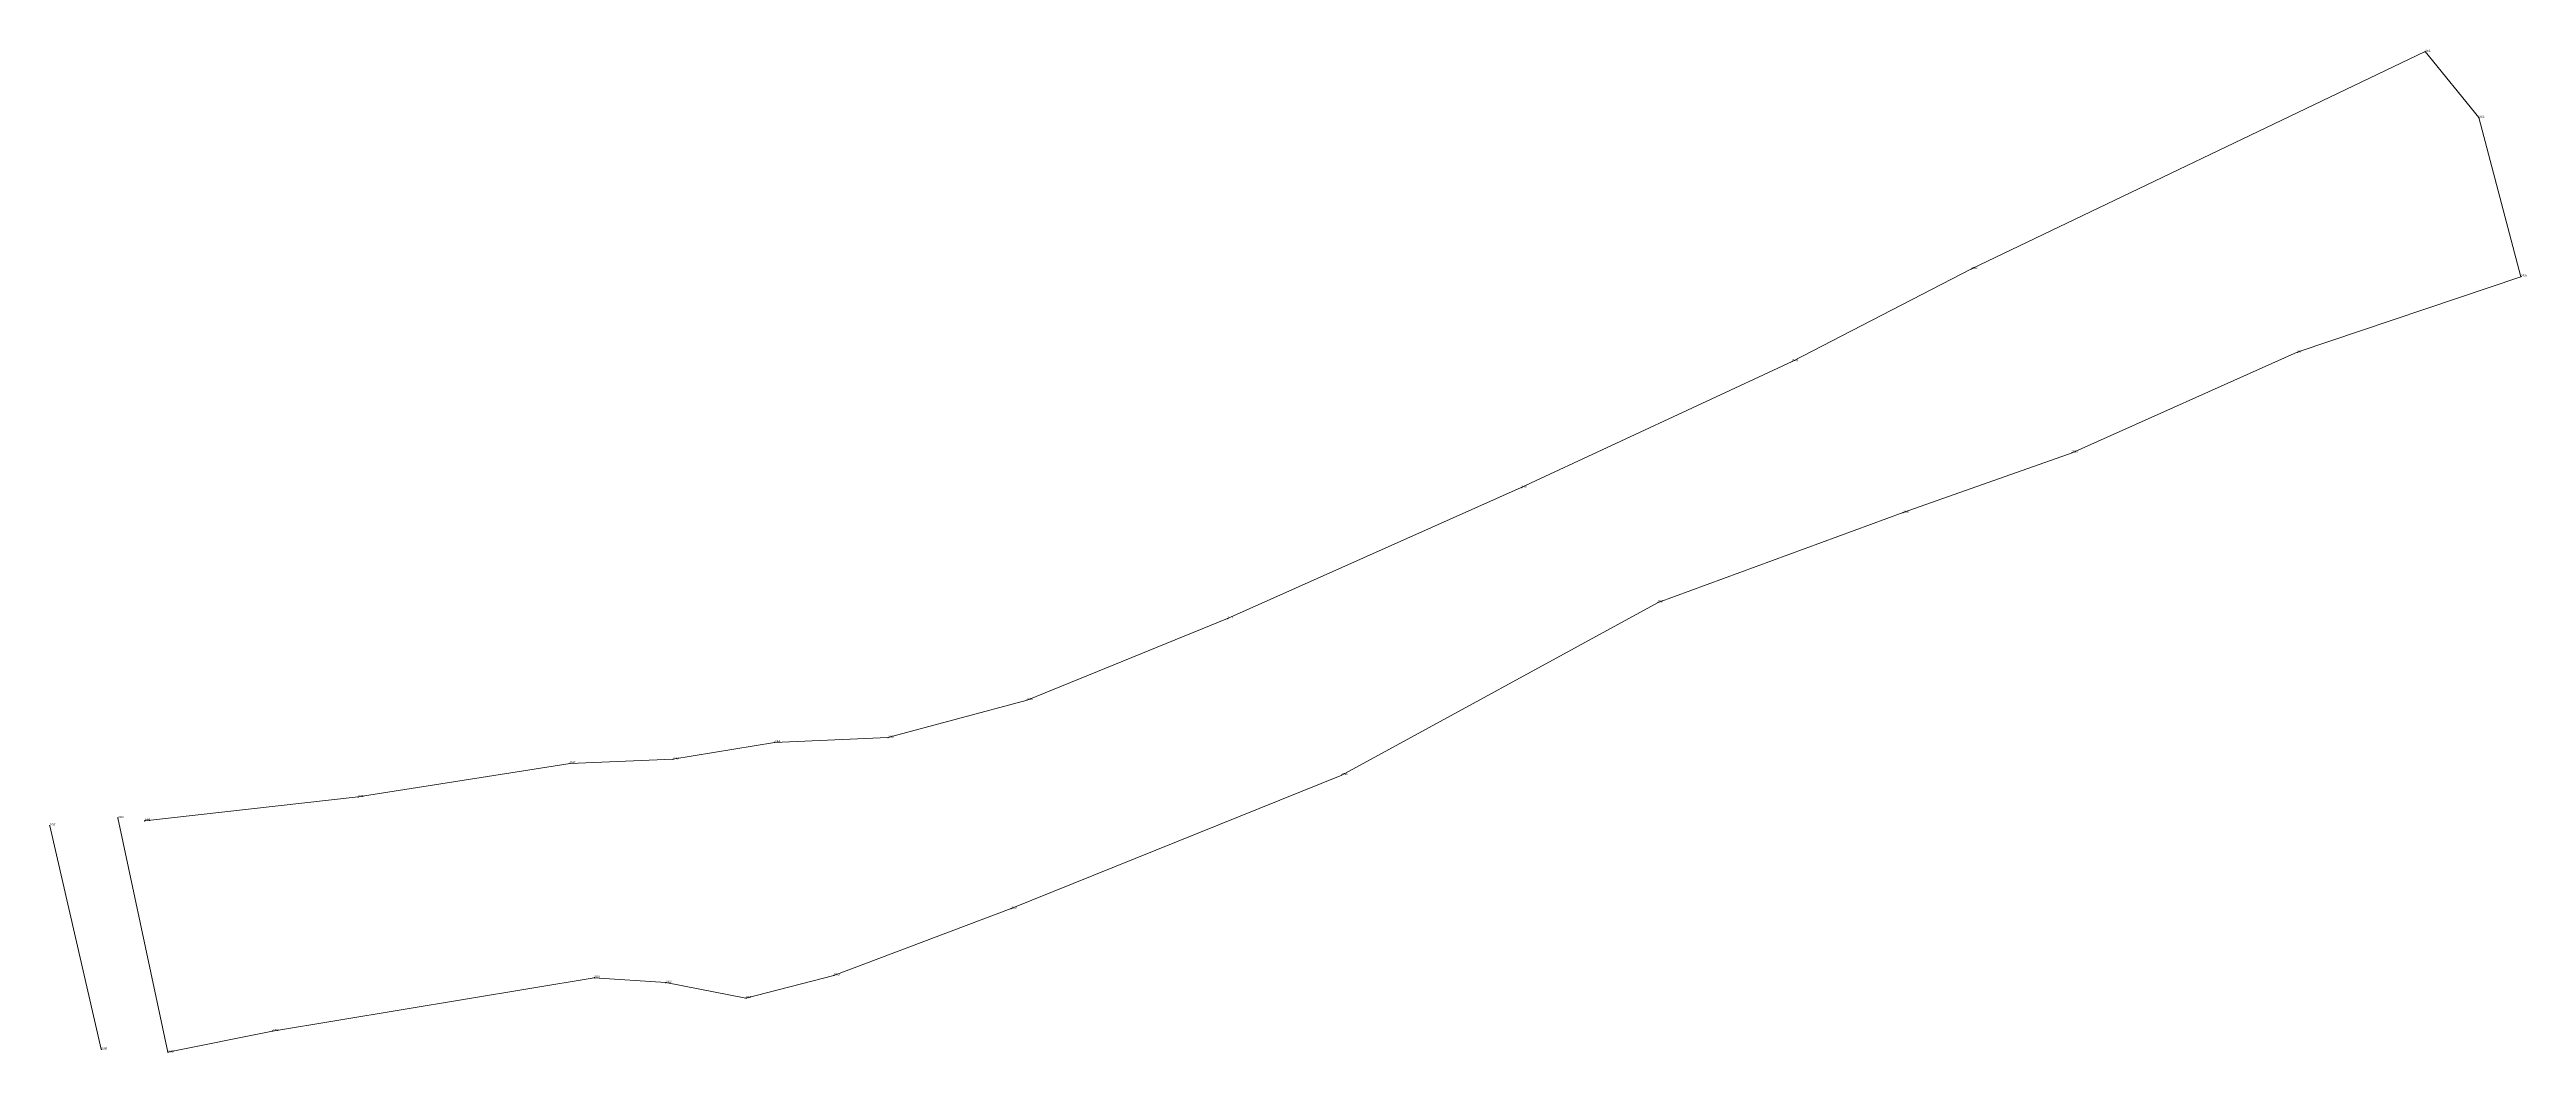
# Model space of a CAD drawing. Header units: metres. Extents: x 538063 to 552131, y 1833676 to 1840835.
# Drawn here: x 544641.4 to 544884.9, y 1833675.9 to 1833774.5 of the extents above; entities that cross this region are included whole.
import ezdxf

# ---------------------------------------------------------------- set-up
doc = ezdxf.new("R2010")
doc.units = ezdxf.units.M
doc.header["$LTSCALE"] = 0.08
doc.header["$PDMODE"] = 32
doc.header["$PDSIZE"] = 0.04
doc.layers.add('12', color=7, linetype='Continuous', lineweight=13)

msp = doc.modelspace()

# ---------------------------------------------------------------- linework, layer by layer
at = {"layer": '12'}
for p, q in [((544641.42, 1833698.17), (544646.48, 1833676.19)), ((544648.1, 1833698.94), (544653.04, 1833675.9))]:
    msp.add_line(p, q, dxfattribs=at)
msp.add_lwpolyline([(544650.76, 1833698.65), (544671.74, 1833701), (544692.57, 1833704.3), (544702.69, 1833704.71), (544712.68, 1833706.37), (544723.82, 1833706.83), (544737.5, 1833710.52), (544757.2, 1833718.54), (544786.09, 1833731.42), (544812.73, 1833743.82), (544830.34, 1833752.91), (544874.93, 1833774.28), (544880.21, 1833767.79), (544884.36, 1833752.14), (544862.37, 1833744.72), (544840.23, 1833734.84), (544823.62, 1833728.96), (544799.53, 1833720.13), (544768.44, 1833703.15), (544735.93, 1833690.03), (544718.51, 1833683.46), (544709.85, 1833681.22), (544701.99, 1833682.75), (544694.95, 1833683.22), (544663.32, 1833677.99), (544653.04, 1833675.9)], dxfattribs=at)
for p in [(544874.93, 1833774.28), (544880.21, 1833767.79), (544830.34, 1833752.91), (544884.36, 1833752.14), (544812.73, 1833743.82), (544862.37, 1833744.72), (544840.23, 1833734.84), (544786.09, 1833731.42), (544823.62, 1833728.96), (544799.53, 1833720.13), (544757.2, 1833718.54), (544737.5, 1833710.52), (544712.68, 1833706.37), (544723.82, 1833706.83), (544692.57, 1833704.3), (544702.69, 1833704.71), (544768.44, 1833703.15), (544671.74, 1833701), (544641.42, 1833698.17), (544648.1, 1833698.94), (544650.75, 1833698.63), (544650.76, 1833698.65), (544735.93, 1833690.03), (544694.95, 1833683.22), (544718.51, 1833683.46), (544701.99, 1833682.75), (544709.86, 1833681.22), (544646.48, 1833676.19), (544653.04, 1833675.9), (544663.32, 1833677.99)]:
    msp.add_point(p, dxfattribs=at)

# ---------------------------------------------------------------- texts
for s, width, p in [('251', 1.25, (544874.93, 1833774.28)), ('252', 1.25, (544880.21, 1833767.79)), ('250', 1.3, (544830.34, 1833752.91)), ('253', 1.25, (544884.36, 1833752.14)), ('249', 1.3, (544812.73, 1833743.82)), ('254', 1.25, (544862.37, 1833744.72)), ('255', 1.25, (544840.23, 1833734.84)), ('248', 1.25, (544786.09, 1833731.42)), ('256', 1.25, (544823.62, 1833728.96)), ('257', 1.25, (544799.53, 1833720.13)), ('247', 1.25, (544757.2, 1833718.54)), ('246', 1.25, (544737.5, 1833710.52)), ('243', 1.25, (544702.69, 1833704.71)), ('244', 1.25, (544712.68, 1833706.37)), ('245', 1.25, (544723.82, 1833706.83)), ('242', 1.25, (544692.57, 1833704.3)), ('258', 1.25, (544768.44, 1833703.15)), ('241', 1.25, (544671.74, 1833701)), ('237', 1.25, (544641.42, 1833698.17)), ('236', 1.3, (544648.1, 1833698.94)), ('234', 1.25, (544650.75, 1833698.63)), ('235', 1.25, (544650.76, 1833698.65)), ('259', 1.25, (544735.93, 1833690.03)), ('263', 1.25, (544694.95, 1833683.22)), ('260', 1.25, (544718.51, 1833683.46)), ('262', 1.25, (544701.99, 1833682.75)), ('261', 1.25, (544709.86, 1833681.22)), ('240', 1.3, (544663.32, 1833677.99)), ('238', 1.25, (544646.48, 1833676.19)), ('239', 1.3, (544653.04, 1833675.9))]:
    msp.add_text(s, height=0.2, dxfattribs=dict(at, width=width)).set_placement(p)

doc.saveas('drawing.dxf')
